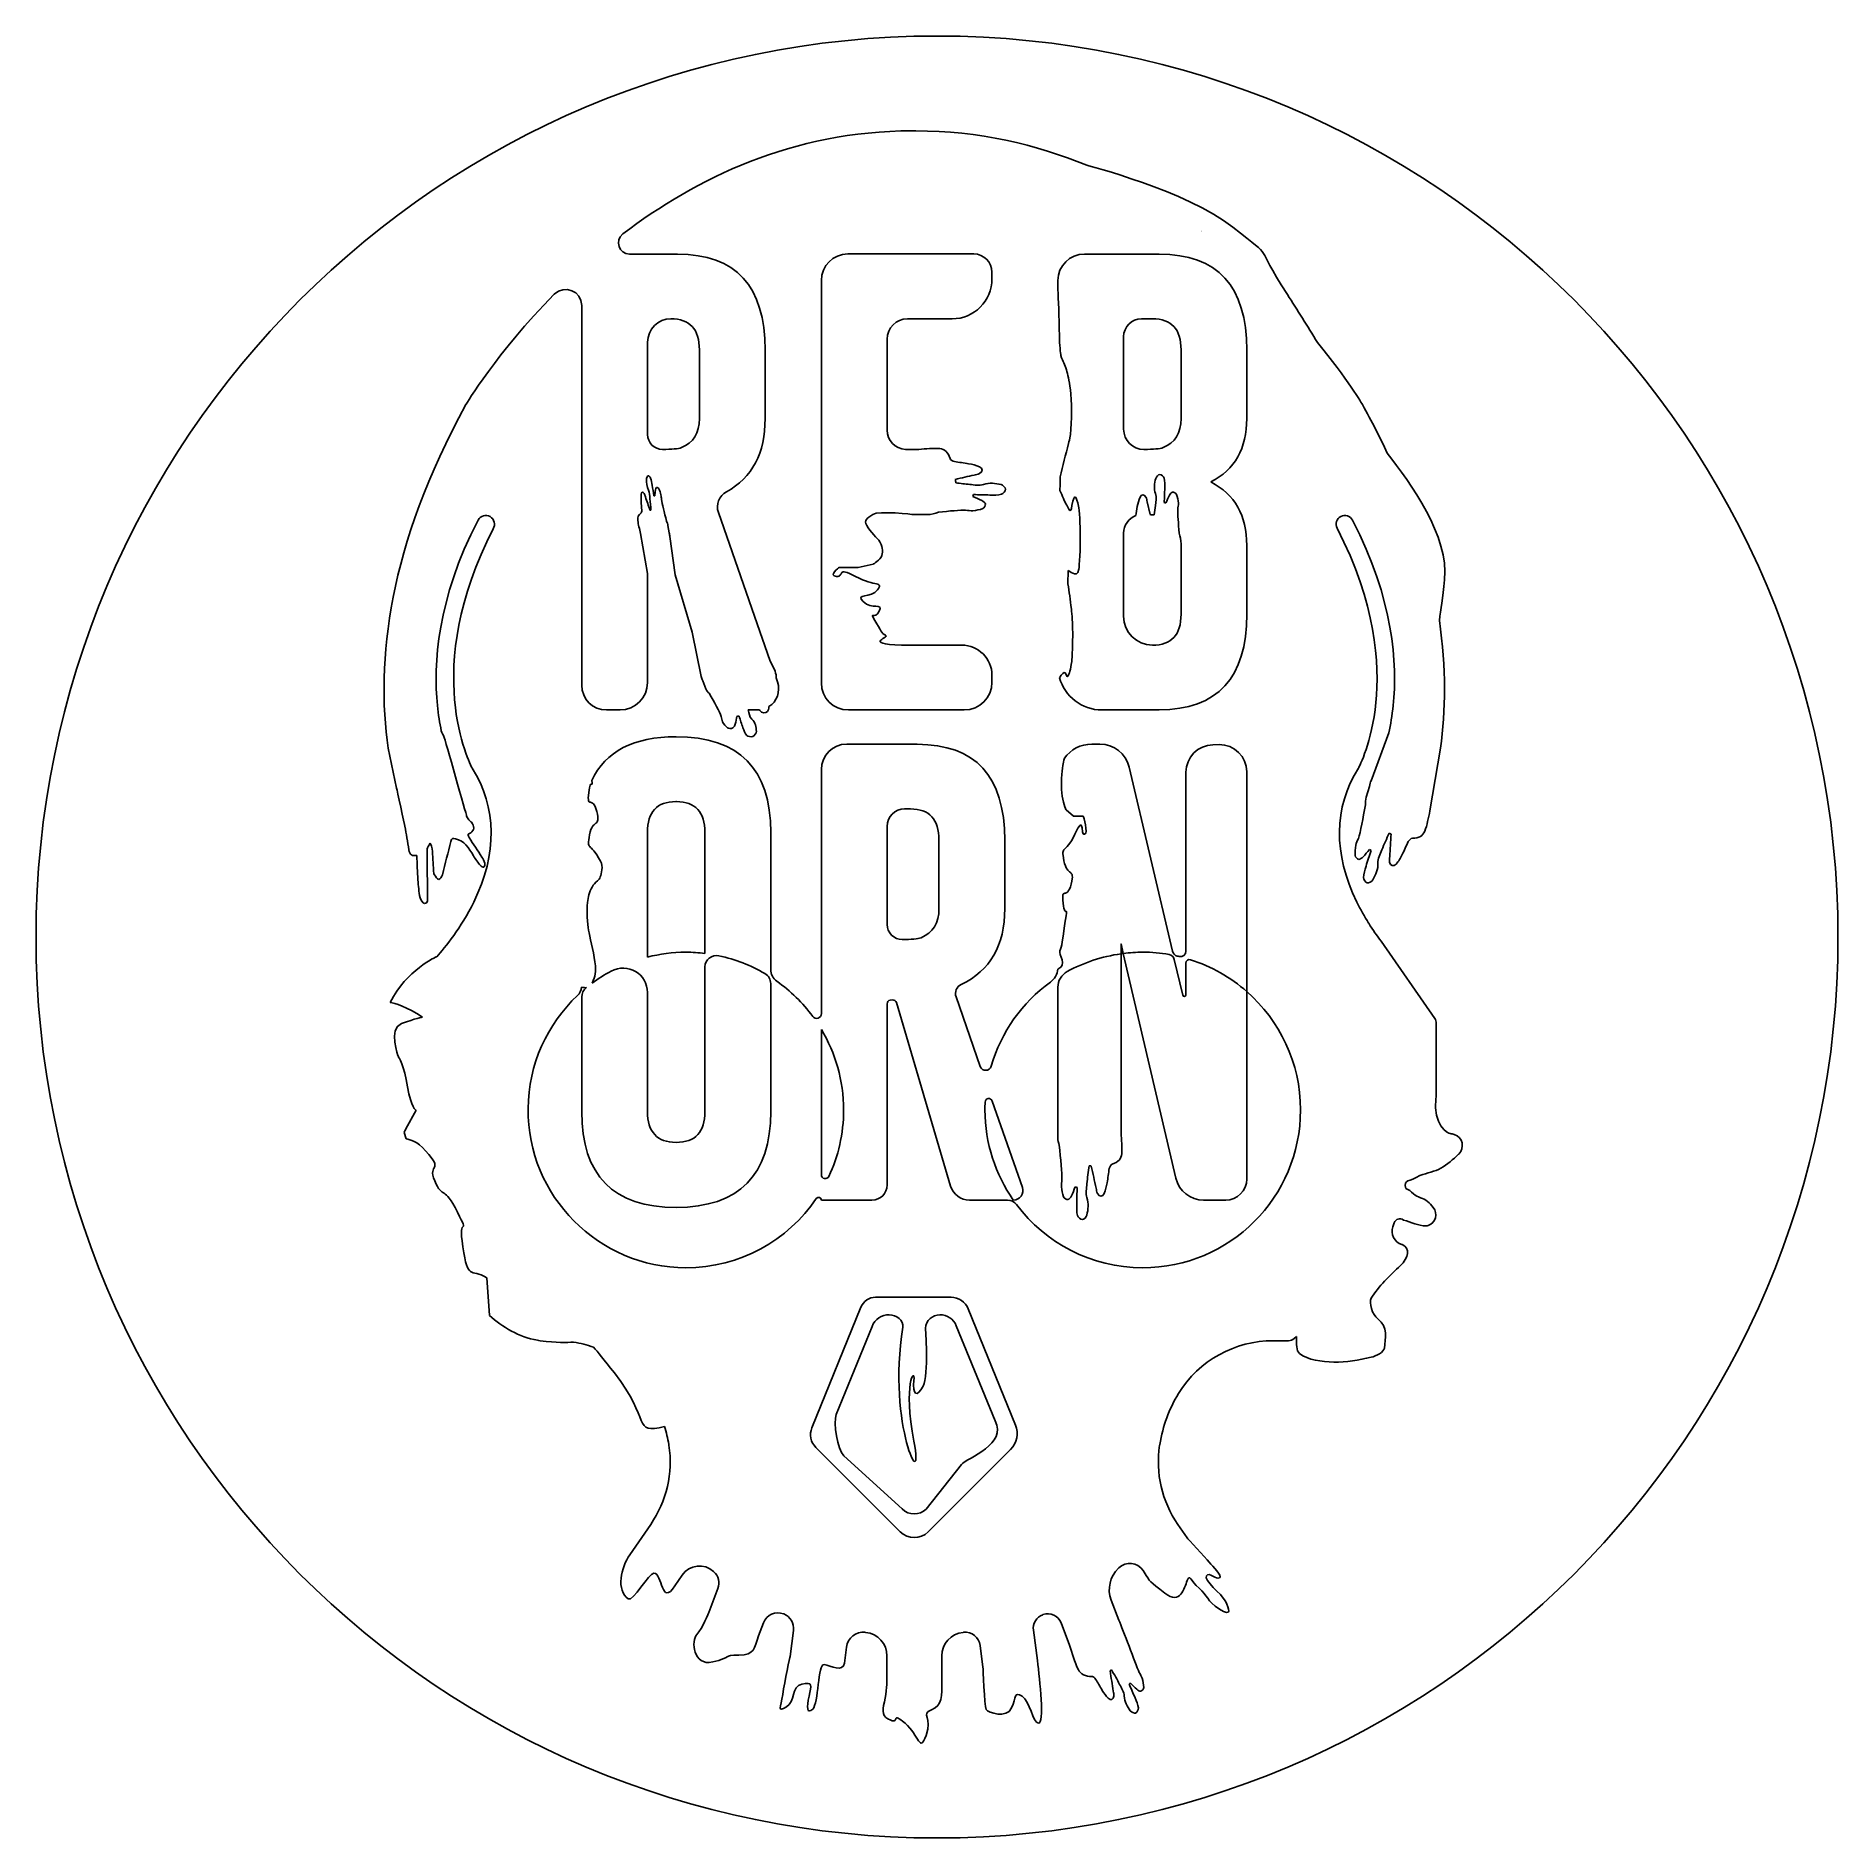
# Model space of a CAD drawing. Extents: x 17.6 to 92.2, y 215.4 to 290.
import ezdxf

# ---------------------------------------------------------------- set-up
doc = ezdxf.new("R2010")
doc.units = 0
doc.layers.add('Mansoane', color=7, linetype='CONTINUOUS')

msp = doc.modelspace()

# ---------------------------------------------------------------- linework, layer by layer
at = {"layer": 'Mansoane', "color": 1}
msp.add_lwpolyline([(54.907657, 290.007837), (54.907657, 290.007837)], dxfattribs=at)
at = {"layer": 'Mansoane', "color": 7}
for points in [[(54.025159, 286.079877), (53.866409, 286.079877), (53.866409, 286.079877)], [(61.111584, 284.652229), (61.111034, 284.652229)], [(65.872981, 281.915446), (65.876842, 281.914895), (65.8807, 281.909382)], [(65.872981, 281.915446), (65.872981, 281.915446)], [(42.174033, 280.975624), (44.157855, 280.970663)], [(51.211206, 280.980034), (56.432868, 280.980034)], [(51.211206, 280.980034), (51.211206, 280.980034)], [(61.019532, 280.977829), (64.111849, 280.970663)], [(61.019532, 280.977829), (61.019532, 280.977829)], [(57.184174, 280.228727), (57.184174, 279.94871)], [(50.116492, 263.211059), (50.116492, 279.88532)], [(59.913794, 279.512698), (59.913794, 279.874847)], [(40.190759, 263.110737), (40.190759, 278.845177)], [(43.87839, 278.29341), (43.87839, 278.29341)], [(55.529426, 278.29341), (53.682305, 278.29341)], [(63.832382, 278.293962), (63.377631, 278.293962), (63.377631, 278.293962)], [(42.915967, 277.330988), (42.915967, 273.507759)], [(45.063503, 274.162602), (45.063503, 277.004117)], [(47.787608, 277.004117), (47.787608, 274.163155)], [(52.841703, 277.452807), (52.841703, 273.68029)], [(62.639002, 277.555333), (62.639002, 273.719976)], [(65.017495, 274.162602), (65.017495, 277.003566)], [(67.741602, 277.003566), (67.741602, 274.163155)], [(53.599622, 272.884336), (54.158004, 272.884336)], [(63.476299, 272.882129), (63.495592, 272.882129)], [(73.562986, 272.723932), (73.562986, 272.724482)], [(64.137757, 271.844191), (64.137757, 271.844191)], [(43.057631, 270.36969), (43.017942, 270.364179)], [(45.852292, 270.272126), (47.349393, 265.974299), (47.349393, 265.973749), (47.998174, 264.112846)], [(63.732613, 270.181725), (63.614102, 270.711995)], [(43.813346, 269.430421), (43.761533, 269.725871)], [(54.498655, 270.186136), (53.928699, 270.186136)], [(42.623825, 269.395694), (42.914866, 267.740946), (42.915967, 267.740392), (42.915967, 263.227594)], [(45.137917, 263.471231), (44.764743, 265.313945), (44.062495, 267.689683), (43.840908, 269.274976)], [(62.639002, 269.416087), (62.639002, 265.968788)], [(65.016944, 268.455871), (65.016944, 268.516504), (65.020252, 268.881408)], [(67.741602, 268.905663), (67.741602, 266.055328)], [(52.268989, 268.129552), (51.64832, 267.996156), (50.850713, 267.996156)], [(65.016944, 266.055328), (65.016944, 268.302082)], [(60.33437, 267.311547), (60.343189, 267.863865)], [(53.804123, 264.774855), (55.93457, 264.774855)], [(57.184174, 263.525802), (57.184174, 263.233656)], [(45.328086, 262.970727), (45.20296, 263.2987)], [(48.241258, 263.414456), (48.298585, 263.249641)], [(41.777158, 262.088232), (41.213264, 262.088232)], [(47.472865, 262.088232), (47.088668, 262.088232)], [(56.0382, 262.088232), (51.239318, 262.088232)], [(63.938768, 262.088232), (61.746584, 262.088232)], [(44.09998, 260.979186), (44.09998, 260.979186)], [(51.169866, 260.673263), (54.083591, 260.666648)], [(61.323251, 260.676017), (61.65784, 260.676017)], [(66.340411, 260.649009), (66.593971, 260.65397)], [(73.625273, 261.138489), (72.888297, 259.159626)], [(32.167271, 260.500732), (32.522803, 258.847088)], [(75.327425, 257.904508), (75.766744, 260.507347)], [(50.116492, 249.513908), (50.116492, 259.622095)], [(62.863897, 259.720763), (64.660309, 252.09084)], [(65.219241, 252.094698), (65.219241, 259.506339)], [(67.741602, 259.527836), (67.741602, 250.422311)], [(44.1099, 258.292563), (44.090607, 258.292563), (44.090607, 258.292563)], [(72.818845, 258.924256), (72.686553, 258.475017)], [(35.422197, 257.696699), (35.422197, 257.697252)], [(53.804123, 257.989395), (53.564897, 257.989395), (53.564897, 257.989395)], [(60.964408, 257.686226), (60.565329, 257.686226), (60.254995, 257.950259)], [(42.915967, 257.01209), (42.915967, 251.852715)], [(45.293909, 252.002095), (45.293909, 257.01209)], [(48.019118, 257.01154), (48.019118, 251.341187)], [(52.841703, 257.26565), (52.841703, 253.204297)], [(54.988686, 253.858587), (54.988686, 256.699552)], [(57.713341, 256.699552), (57.713341, 253.858587)], [(72.791286, 253.253353), (72.784118, 253.263826), (72.784671, 253.263826)], [(62.625221, 252.000441), (62.532618, 252.394559), (62.532618, 251.98611)], [(75.527518, 249.309407), (73.302814, 252.515277)], [(62.532618, 244.5662), (62.532618, 251.98611), (62.532618, 251.98611)], [(62.625221, 252.000441), (64.804727, 242.691519)], [(62.625221, 252.000441), (62.625221, 252.000441)], [(65.0875, 250.276241), (64.739131, 251.757355)], [(65.219241, 251.605771), (65.219241, 250.291673)], [(45.294463, 251.442059), (45.294463, 245.457517)], [(40.190759, 250.201825), (40.190759, 245.457517)], [(42.915967, 245.457517), (42.915967, 250.378767)], [(48.019118, 245.457517), (48.019118, 250.755246)], [(53.059982, 250.076149), (52.966276, 250.062921)], [(55.695895, 250.204032), (56.699105, 247.323379)], [(59.913794, 250.601457), (59.913794, 245.079382)], [(67.741602, 242.656241), (67.741602, 250.422311), (67.741602, 250.422311)], [(52.841703, 249.919603), (52.841703, 242.412052)], [(55.470998, 242.367954), (53.224797, 249.969765)], [(50.116492, 248.855207), (50.116492, 242.835385)], [(50.116492, 248.855207), (50.116492, 248.855207)], [(75.593112, 246.108502), (75.593112, 249.102152)], [(57.033693, 245.989438), (57.033693, 245.989438)], [(58.444254, 242.31228), (57.198508, 245.889117)], [(33.325923, 245.507677), (32.904797, 244.730462)], [(32.82928, 244.590454), (32.920782, 244.319256)], [(59.913794, 244.834091), (59.913794, 244.36611)], [(52.212765, 241.784217), (50.116492, 241.784217)], [(57.82634, 241.784217), (56.252621, 241.784217)], [(65.948498, 241.784217), (66.869578, 241.784217)], [(73.791741, 240.683991), (73.843555, 240.836679)], [(74.237122, 240.957947), (74.239879, 240.95574)], [(74.172078, 239.939853), (74.166566, 239.941504)], [(36.262248, 238.570081), (36.365327, 237.004078)], [(52.366553, 237.760346), (53.387405, 237.760346), (53.960669, 237.760346), (53.963423, 237.760346), (54.536137, 237.760346), (55.488086, 237.760346)], [(52.366553, 237.760346), (52.366553, 237.760346)], [(49.722924, 232.350169), (51.758562, 237.350794)], [(52.931548, 237.034395), (52.931548, 237.034395)], [(56.204115, 237.278585), (58.163133, 232.467026)], [(52.217726, 236.554287), (50.733302, 232.908548)], [(57.310954, 232.634045), (55.703611, 236.581848)], [(68.845687, 235.960076), (69.467456, 235.960076)], [(69.705031, 236.048824), (69.798187, 236.128749)], [(53.384097, 228.043523), (49.885535, 231.542088)], [(57.957531, 231.45334), (54.541098, 228.042972)], [(51.042536, 231.192615), (53.465676, 228.988307)], [(54.459519, 228.987754), (55.918585, 230.838186)], [(43.047158, 228.352203), (42.177341, 227.087165)], [(65.272158, 227.788309), (64.885203, 228.352203)], [(44.04651, 225.80118), (44.35409, 226.248767)], [(45.654406, 226.399248), (45.664879, 226.389325)], [(62.422374, 226.533744), (62.433951, 226.544767)], [(63.44598, 226.441141), (63.492284, 226.373893)], [(45.831895, 225.695897), (45.458724, 224.703711)], [(62.437809, 224.378492), (62.436705, 224.378492), (62.122513, 225.214135)], [(47.519717, 223.739083), (47.72036, 224.272658)], [(48.54608, 224.644179), (48.557104, 224.639767)], [(48.962248, 223.959019), (48.820586, 222.877532)], [(59.065473, 222.707759), (58.900658, 223.962324)], [(59.287613, 224.606144), (59.297536, 224.610555)], [(60.054905, 224.266046), (60.398863, 223.351578)], [(51.072299, 222.601925), (51.159393, 223.264487)], [(51.935504, 223.879641), (51.951489, 223.87799)], [(55.987487, 223.878541), (56.004023, 223.880195)], [(56.695247, 223.332836), (56.812657, 222.440421)], [(52.836188, 222.900686), (52.836188, 221.89692)], [(55.104992, 221.89692), (55.104992, 222.902337)]]:
    msp.add_lwpolyline(points, dxfattribs=at)
at = {"layer": 'Mansoane', "color": 1}
for points in [[(54.907657, 290.007837), (34.294146, 290.007837), (17.583767, 273.297461), (17.583768, 252.683947)], [(92.231546, 252.683947), (92.231546, 273.297461), (75.520815, 290.007837), (54.907657, 290.007837)], [(17.583768, 252.683947), (17.583768, 232.070436), (34.294146, 215.360058), (54.907657, 215.360058)], [(54.907657, 215.360058), (75.520815, 215.360058), (92.231546, 232.070439), (92.231546, 252.683947)]]:
    msp.add_open_spline(points, degree=3, dxfattribs=at)
at = {"layer": 'Mansoane', "color": 7}
for points in [[(53.866409, 286.079877), (48.944454, 286.079877), (44.916175, 284.107563), (41.891811, 281.80851)], [(61.111034, 284.652229), (59.011653, 285.520768), (56.644182, 286.079877), (54.025159, 286.079877)], [(67.162827, 282.092386), (65.257121, 283.599453), (61.111584, 284.652229), (61.111584, 284.652229)], [(41.891811, 281.80851), (41.539033, 281.540399), (41.730591, 280.976682), (42.174033, 280.975624)], [(65.8807, 281.909382), (65.877877, 281.911499), (65.875803, 281.913682), (65.872981, 281.915446)], [(69.423359, 279.299929), (67.906062, 281.623324), (69.068885, 280.585319), (67.162827, 282.092386)], [(44.157855, 280.970663), (46.57791, 280.970663), (47.787608, 279.648187), (47.787608, 277.004117)], [(50.116492, 279.88532), (50.116492, 280.489981), (50.606545, 280.980034), (51.211206, 280.980034)], [(56.432868, 280.980034), (56.848087, 280.980034), (57.184174, 280.643594), (57.184174, 280.228727)], [(59.913794, 279.874847), (59.913794, 280.4848), (60.409579, 280.979592), (61.019532, 280.977829)], [(64.111849, 280.970663), (66.531905, 280.970663), (67.741602, 279.648341), (67.741602, 277.003566)], [(57.184174, 279.94871), (57.184174, 279.034662), (56.443121, 278.29341), (55.529426, 278.29341)], [(39.054154, 279.309851), (36.656323, 276.884153), (35.394084, 274.736969), (35.394084, 274.736969)], [(40.190759, 278.845177), (40.190759, 279.438902), (39.47149, 279.732126), (39.054154, 279.309851)], [(59.976631, 277.586201), (59.962872, 278.438159), (59.941663, 279.075254), (59.913794, 279.512698)], [(70.669658, 277.310042), (70.254791, 277.991962), (69.83364, 278.671632), (69.423359, 279.299929)], [(43.87839, 278.29341), (43.346754, 278.29341), (42.915967, 277.862624), (42.915967, 277.330988)], [(45.063503, 277.004117), (45.063503, 277.863837), (44.667907, 278.29341), (43.87839, 278.29341)], [(53.682305, 278.29341), (53.217696, 278.29341), (52.841703, 277.917062), (52.841703, 277.452807)], [(63.377631, 278.293962), (62.96982, 278.293962), (62.639002, 277.963144), (62.639002, 277.555333)], [(65.017495, 277.003566), (65.017495, 277.863639), (64.621898, 278.293962), (63.832382, 278.293962)], [(60.044432, 276.770403), (60.019032, 276.861772), (59.982981, 277.218959), (59.976631, 277.586201)], [(72.538277, 274.736969), (72.538277, 274.736969), (71.899089, 275.817087), (70.669658, 277.310042)], [(60.267675, 276.177846), (60.193592, 276.424791), (60.118162, 276.504761), (60.044432, 276.770403)], [(60.434691, 275.354881), (60.38248, 275.768689), (60.324117, 275.988052), (60.267675, 276.177846)], [(35.394084, 274.736969), (32.163345, 268.87733), (31.665621, 264.08319), (32.167271, 260.500732)], [(60.435242, 273.501144), (60.489569, 274.034544), (60.490783, 274.910733), (60.434691, 275.354881)], [(73.562986, 272.724482), (73.257128, 273.380296), (72.916455, 274.051522), (72.538277, 274.736969)], [(44.321566, 272.959299), (44.816161, 273.158266), (45.063503, 273.559705), (45.063503, 274.162602)], [(47.787608, 274.163155), (47.787608, 272.727349), (47.254386, 271.71514), (46.18688, 271.127059)], [(64.275561, 272.959299), (64.769802, 273.158266), (65.017495, 273.559352), (65.017495, 274.162602)], [(67.741602, 274.163155), (67.741602, 272.924199), (67.244296, 272.047854), (66.249463, 271.533857)], [(42.915967, 273.507759), (42.915967, 273.162037), (43.195875, 272.882129), (43.541597, 272.882129)], [(52.841703, 273.68029), (52.841703, 273.253429), (53.177347, 272.905149), (53.599622, 272.884336)], [(60.352562, 273.122461), (60.380431, 273.234644), (60.411253, 273.265135), (60.435242, 273.501144)], [(62.639002, 273.719976), (62.639002, 273.257484), (63.013807, 272.882129), (63.476299, 272.882129)], [(43.541597, 272.882129), (43.920128, 272.882129), (44.180455, 272.908147), (44.321566, 272.959299)], [(54.158004, 272.884336), (54.45081, 272.903386), (54.751752, 272.938133), (55.018452, 272.915202)], [(55.018452, 272.915202), (55.222357, 272.897916), (55.373214, 272.767346), (55.447297, 272.508407)], [(55.447297, 272.508407), (55.463525, 272.451963), (55.559613, 272.396839), (55.626993, 272.382728)], [(60.009704, 271.740562), (60.123651, 272.209757), (60.237909, 272.663144), (60.352562, 273.122461)], [(63.495592, 272.882129), (63.874475, 272.882129), (64.134097, 272.908147), (64.275561, 272.959299)], [(75.933213, 267.48022), (76.134296, 269.26704), (74.520778, 271.498382), (73.562986, 272.723932)], [(42.935813, 271.787967), (42.906885, 271.781617), (42.873724, 271.70522), (42.874077, 271.655125)], [(43.044401, 271.698669), (43.028526, 271.743119), (42.966152, 271.795023), (42.935813, 271.787967)], [(55.626993, 272.382728), (55.822432, 272.342158), (56.023205, 272.330077), (56.218997, 272.292329)], [(56.443341, 271.822141), (56.184755, 271.762169), (55.925266, 271.702177), (55.66668, 271.640794)], [(56.218997, 272.292329), (56.369633, 272.263049), (56.523884, 272.229049), (56.662173, 272.165549)], [(56.663277, 271.880573), (56.599071, 271.844589), (56.517424, 271.83943), (56.443341, 271.822141)], [(56.662173, 272.165549), (56.811045, 272.097111), (56.807916, 271.96277), (56.663277, 271.880573)], [(60.002539, 271.175567), (60.006772, 271.557626), (60.007235, 271.73139), (60.009704, 271.740562)], [(64.137757, 271.844191), (64.078843, 271.84278), (63.987319, 271.749162), (63.970738, 271.682134)], [(64.320208, 271.696465), (64.305039, 271.760318), (64.200199, 271.845603), (64.137757, 271.844191)], [(42.654691, 271.031149), (42.64305, 270.939074), (42.645497, 270.839325), (42.64973, 270.742311)], [(42.777613, 271.053749), (42.72646, 271.138769), (42.667744, 271.130279), (42.654691, 271.031149)], [(42.826672, 270.919804), (42.81115, 270.964959), (42.800191, 271.016002), (42.777613, 271.053749)], [(42.874077, 271.655125), (42.876193, 271.500961), (42.885366, 271.350125), (42.953452, 271.195964)], [(42.953452, 271.195964), (42.998255, 271.094364), (43.00198, 270.957726), (43.015738, 270.836017)], [(43.109995, 271.397707), (43.092709, 271.498955), (43.077915, 271.604478), (43.044401, 271.698669)], [(43.178897, 270.956185), (43.156319, 271.103293), (43.135395, 271.250599), (43.109995, 271.397707)], [(43.245044, 271.202026), (43.23058, 271.123004), (43.225906, 271.03858), (43.216381, 270.956735)], [(43.292449, 271.307859), (43.269518, 271.300098), (43.252099, 271.243654), (43.245044, 271.202026)], [(43.383398, 271.253839), (43.368228, 271.286647), (43.317496, 271.316679), (43.292449, 271.307859)], [(43.470491, 270.998628), (43.448266, 271.08647), (43.420439, 271.17517), (43.383398, 271.253839)], [(43.493642, 270.809009), (43.484823, 270.872156), (43.486014, 270.938303), (43.470491, 270.998628)], [(46.18688, 271.127059), (45.882433, 270.958784), (45.737992, 270.600562), (45.852292, 270.272126)], [(55.66668, 271.640794), (55.674793, 271.59458), (55.681341, 271.548408), (55.684869, 271.500783)], [(55.684869, 271.500783), (55.878897, 271.474325), (56.071426, 271.447161), (56.264748, 271.430228)], [(56.264748, 271.430228), (56.455601, 271.414), (56.666277, 271.366288), (56.835257, 271.428024)], [(56.418536, 271.01406), (56.411128, 270.985838), (56.403545, 270.957396), (56.396489, 270.929173)], [(57.101492, 270.994217), (56.87395, 270.995628), (56.646078, 271.007005), (56.418536, 271.01406)], [(56.835257, 271.428024), (57.089963, 271.520099), (57.323236, 271.481316), (57.560656, 271.424166)], [(57.581049, 271.023433), (57.428297, 270.98498), (57.262358, 270.993512), (57.101492, 270.994217)], [(57.560656, 271.424166), (57.637914, 271.405469), (57.746149, 271.301729), (57.748619, 271.233996)], [(57.748619, 271.233996), (57.750383, 271.162029), (57.653722, 271.041424), (57.581049, 271.023433)], [(60.285314, 270.570884), (60.191119, 270.711995), (60.097083, 270.967076), (60.002539, 271.175567)], [(60.773688, 270.531198), (60.684083, 270.90232), (60.595691, 271.154576), (60.499735, 270.553795)], [(63.565594, 270.903819), (63.495391, 271.030466), (63.378227, 271.034036), (63.317549, 270.904919)], [(63.970738, 271.682134), (63.91888, 271.475759), (63.883602, 271.272494), (63.961919, 271.049891)], [(63.961919, 271.049891), (64.01413, 270.902077), (63.970981, 270.7185), (63.954753, 270.552695)], [(64.319105, 270.683332), (64.326866, 270.881946), (64.338883, 271.080382), (64.341705, 271.278644)], [(64.341705, 271.278644), (64.343822, 271.418696), (64.352311, 271.563115), (64.320208, 271.696465)], [(64.535733, 270.983194), (64.479994, 270.880888), (64.439337, 270.770381), (64.392418, 270.663489)], [(64.66582, 271.112728), (64.617843, 271.108142), (64.564661, 271.036463), (64.535733, 270.983194)], [(64.826224, 271.017921), (64.80788, 271.065193), (64.717679, 271.117667), (64.66582, 271.112728)], [(64.905599, 270.65467), (64.892899, 270.777437), (64.870674, 270.902915), (64.826224, 271.017921)], [(66.249463, 271.533857), (67.244296, 271.020565), (67.741602, 270.144265), (67.741602, 268.905663)], [(42.642564, 270.237949), (42.5392, 270.17198), (42.499867, 270.06681), (42.514684, 269.936987)], [(42.676188, 270.360871), (42.677952, 270.317127), (42.664789, 270.252413), (42.642564, 270.237949)], [(42.64973, 270.742311), (42.655022, 270.615311), (42.672308, 270.487518), (42.676188, 270.360871)], [(43.017942, 270.364179), (42.953737, 270.549034), (42.890525, 270.734595), (42.826672, 270.919804)], [(43.015738, 270.836017), (43.03373, 270.681501), (43.044226, 270.526324), (43.057631, 270.36969)], [(43.216381, 270.956735), (43.194509, 270.956382), (43.201474, 270.956538), (43.178897, 270.956185)], [(43.700347, 269.916041), (43.614269, 270.262821), (43.517984, 270.637559), (43.493642, 270.809009)], [(53.928699, 270.186136), (53.928699, 270.186136), (52.490709, 270.358997), (52.246939, 270.186136)], [(54.969393, 270.28315), (54.824754, 270.221061), (54.665519, 270.186136), (54.498655, 270.186136)], [(56.093871, 270.363075), (55.872326, 270.374011), (55.428357, 270.330069), (54.969393, 270.28315)], [(56.391528, 270.340475), (56.294161, 270.329539), (56.193707, 270.358489), (56.093871, 270.363075)], [(56.807695, 270.435284), (56.676462, 270.382721), (56.532639, 270.355997), (56.391528, 270.340475)], [(56.396489, 270.929173), (56.519609, 270.876257), (56.646521, 270.831366), (56.764702, 270.768219)], [(56.764702, 270.768219), (56.826085, 270.735764), (56.908988, 270.675329), (56.914632, 270.619942)], [(56.914632, 270.619942), (56.920982, 270.560676), (56.862023, 270.456451), (56.807695, 270.435284)], [(60.499735, 270.553795), (60.436235, 270.154804), (60.356925, 270.463287), (60.285314, 270.570884)], [(60.844244, 269.294822), (60.843185, 269.735794), (60.802616, 270.410548), (60.773688, 270.531198)], [(63.203447, 270.520171), (63.178047, 270.393877), (63.164023, 270.265731), (63.143915, 270.138731)], [(63.317549, 270.904919), (63.261105, 270.784975), (63.230258, 270.650699), (63.203447, 270.520171)], [(63.614102, 270.711995), (63.599639, 270.776553), (63.596639, 270.847727), (63.565594, 270.903819)], [(63.954753, 270.552695), (63.942759, 270.425342), (63.924942, 270.298054), (63.906245, 270.170701)], [(64.392418, 270.663489), (64.367723, 270.669839), (64.343799, 270.67663), (64.319105, 270.683332)], [(64.944185, 269.412229), (64.906438, 269.813337), (64.872063, 270.201723), (64.882999, 270.395045)], [(64.882999, 270.395045), (64.887938, 270.481829), (64.914066, 270.569298), (64.905599, 270.65467)], [(36.527935, 269.597437), (33.503218, 263.758965), (35.563042, 259.843572), (35.653706, 259.677769)], [(34.210625, 262.279503), (34.038117, 263.970016), (34.190472, 266.673505), (35.894035, 269.951869)], [(35.894035, 269.951869), (35.989285, 270.135666), (36.219982, 270.203577), (36.400605, 270.097391)], [(36.400605, 270.097391), (36.570643, 269.997908), (36.618599, 269.772415), (36.527935, 269.597437)], [(42.514684, 269.936987), (42.534439, 269.766243), (42.583255, 269.578785), (42.623825, 269.395694)], [(43.761533, 269.725871), (43.749186, 269.794663), (43.728217, 269.859244), (43.700347, 269.916041)], [(52.246939, 270.186136), (52.002817, 270.013628), (51.870108, 269.96889), (52.002752, 269.724767)], [(52.002752, 269.724767), (52.136102, 269.481351), (52.446679, 269.193552), (52.535226, 269.060555)], [(63.143915, 270.138731), (62.848992, 270.030781), (62.639002, 269.748404), (62.639002, 269.416087)], [(63.906245, 270.170701), (63.852623, 270.175287), (63.795055, 270.179255), (63.732613, 270.181725)], [(71.479393, 269.61728), (71.386965, 269.795083), (71.456485, 270.014333), (71.634285, 270.106761)], [(73.089493, 262.395259), (73.244363, 263.979584), (73.090176, 266.517775), (71.479393, 269.61728)], [(71.634285, 270.106761), (71.811732, 270.199189), (72.031533, 270.130022), (72.124313, 269.951869)], [(72.124313, 269.951869), (73.827877, 266.673505), (73.979484, 263.970016), (73.806623, 262.279503)], [(43.840908, 269.274976), (43.835616, 269.316251), (43.826046, 269.36939), (43.813346, 269.430421)], [(52.535226, 269.060555), (52.623774, 268.927557), (52.690096, 268.661628), (52.623421, 268.484533)], [(60.780854, 267.923397), (60.80837, 268.04193), (60.844949, 268.829155), (60.844244, 269.294822)], [(65.015841, 268.965745), (65.011255, 269.130492), (64.987224, 269.279937), (64.944185, 269.412229)], [(65.020252, 268.881408), (65.020605, 268.909983), (65.018663, 268.937875), (65.015841, 268.965745)], [(50.850713, 267.996156), (50.850713, 267.996156), (50.385178, 267.641903), (50.739367, 267.619678)], [(50.739367, 267.619678), (51.094262, 267.597805), (50.717317, 268.063119), (51.537526, 267.619678)], [(52.623421, 268.484533), (52.557099, 268.306733), (52.268989, 268.129552), (52.268989, 268.129552)], [(65.016944, 268.302082), (65.018708, 268.34618), (65.018356, 268.398368), (65.016944, 268.455871)], [(51.537526, 267.619678), (52.357381, 267.176589), (52.71212, 267.419895), (52.446479, 267.065706)], [(60.473827, 266.264791), (60.429024, 266.674719), (60.380936, 266.969353), (60.33437, 267.311547)], [(60.343189, 267.863865), (60.428914, 267.816945), (60.514332, 267.741188), (60.600057, 267.73378)], [(60.600057, 267.73378), (60.660734, 267.728841), (60.723351, 267.673983), (60.780854, 267.923397)], [(75.717688, 265.798464), (75.784363, 266.26448), (75.845018, 266.696348), (75.933213, 267.48022)], [(52.446479, 267.065706), (52.180484, 266.710812), (51.493318, 266.932421), (51.84786, 266.57788)], [(51.84786, 266.57788), (52.202402, 266.223691), (52.690073, 266.556117), (52.512626, 266.179351)], [(52.512626, 266.179351), (52.335532, 265.802584), (52.091565, 266.223538), (52.335687, 265.802322)], [(52.335687, 265.802322), (52.579103, 265.381105), (52.601416, 265.27075), (52.778863, 265.182203)], [(60.530051, 265.301267), (60.527582, 265.660395), (60.496758, 266.051007), (60.473827, 266.264791)], [(62.639002, 265.968788), (62.639002, 265.309446), (63.173593, 264.774305), (63.832935, 264.774305)], [(63.832935, 264.774305), (64.622451, 264.774305), (65.016944, 265.201606), (65.016944, 266.055328)], [(67.741602, 266.055328), (67.741602, 263.417256), (66.531905, 262.098155), (64.111849, 262.098155)], [(75.766744, 260.507347), (75.981938, 262.050397), (76.011552, 263.817966), (75.717688, 265.798464)], [(52.778863, 265.182203), (52.95631, 265.093303), (51.673698, 264.774855), (53.804123, 264.774855)], [(60.489262, 264.096861), (60.509723, 264.236914), (60.532521, 264.913917), (60.530051, 265.301267)], [(55.93457, 264.774855), (56.624604, 264.774855), (57.184174, 264.215482), (57.184174, 263.525802)], [(47.998174, 264.112846), (48.09166, 263.924816), (48.197801, 263.736322), (48.244015, 263.550056)], [(48.244015, 263.550056), (48.255304, 263.505253), (48.253605, 263.460317), (48.241258, 263.414456)], [(59.983799, 263.423826), (60.082577, 263.577637), (60.168609, 263.675732), (60.22082, 263.631635)], [(60.22082, 263.631635), (60.258215, 263.60059), (60.296027, 263.413311), (60.332716, 263.482808)], [(60.332716, 263.482808), (60.385985, 263.583702), (60.440226, 263.756783), (60.489262, 264.096861)], [(41.213264, 262.088232), (40.648467, 262.088232), (40.190759, 262.54594), (40.190759, 263.110737)], [(42.915967, 263.227594), (42.915967, 262.598239), (42.406161, 262.088232), (41.777158, 262.088232)], [(45.20296, 263.2987), (45.172974, 263.365375), (45.150264, 263.424312), (45.137917, 263.471231)], [(45.473606, 262.778353), (45.407989, 262.829858), (45.357367, 262.893821), (45.328086, 262.970727)], [(45.966394, 261.819791), (45.907833, 262.014524), (45.677864, 262.4097), (45.473606, 262.778353)], [(48.298585, 263.249641), (48.437933, 262.848889), (48.268402, 262.436181), (47.945257, 262.227689)], [(51.239318, 262.088232), (50.619135, 262.088232), (50.116492, 262.590875), (50.116492, 263.211059)], [(57.184174, 263.233656), (57.184174, 262.601126), (56.67073, 262.088232), (56.0382, 262.088232)], [(61.746584, 262.088232), (60.90662, 262.088232), (60.200405, 262.653359), (59.983799, 263.423826)], [(34.373233, 261.227234), (34.307264, 261.54297), (34.250136, 261.893919), (34.210625, 262.279503)], [(47.088668, 262.088232), (47.119359, 261.952413), (47.131684, 261.798006), (47.233637, 261.707342)], [(47.554995, 262.093194), (47.528184, 262.090371), (47.500735, 262.088232), (47.472865, 262.088232)], [(47.643189, 262.001141), (47.604384, 262.023366), (47.579689, 262.058269), (47.554995, 262.093194)], [(47.929269, 262.110282), (47.900342, 261.979754), (47.764192, 261.930586), (47.643189, 262.001141)], [(47.945257, 262.227689), (47.942435, 262.188884), (47.937736, 262.14944), (47.929269, 262.110282)], [(64.111849, 262.098155), (64.073397, 262.098155), (64.016026, 262.094582), (63.938768, 262.088232)], [(72.364092, 259.677769), (72.406425, 259.755028), (72.927568, 260.742848), (73.089493, 262.395259)], [(73.806623, 262.279503), (73.763584, 261.857583), (73.699356, 261.47645), (73.625273, 261.138489)], [(46.023169, 261.602059), (45.986127, 261.666617), (45.988266, 261.748177), (45.966394, 261.819791)], [(46.22877, 261.346295), (46.141282, 261.418262), (46.076438, 261.509279), (46.023169, 261.602059)], [(46.443745, 261.342437), (46.385536, 261.315273), (46.265107, 261.316309), (46.22877, 261.346295)], [(46.552335, 261.504495), (46.535755, 261.448756), (46.49772, 261.367484), (46.443745, 261.342437)], [(46.615725, 261.825303), (46.595617, 261.718058), (46.584438, 261.611739), (46.552335, 261.504495)], [(46.709982, 261.832468), (46.659535, 261.828588), (46.666173, 261.82883), (46.615725, 261.825303)], [(46.869285, 261.354564), (46.810724, 261.51155), (46.762546, 261.67266), (46.709982, 261.832468)], [(47.026381, 261.028795), (46.947006, 261.121576), (46.910913, 261.241323), (46.869285, 261.354564)], [(47.233637, 261.707342), (47.394151, 261.564114), (47.417809, 261.384395), (47.423807, 261.196365)], [(34.364964, 261.223927), (34.367436, 261.224985), (34.370764, 261.226176), (34.373233, 261.227234)], [(34.48017, 260.991313), (34.459356, 261.030119), (34.402006, 261.147727), (34.364964, 261.223927)], [(35.422197, 257.697252), (35.422197, 257.697252), (34.511567, 260.932399), (34.48017, 260.991313)], [(40.606376, 259.173407), (41.178582, 260.376379), (42.342441, 260.979186), (44.09998, 260.979186)], [(44.09998, 260.979186), (46.712652, 260.979186), (48.019118, 259.656315), (48.019118, 257.01154)], [(47.282695, 260.992417), (47.211434, 260.963489), (47.064481, 260.984698), (47.026381, 261.028795)], [(47.423807, 261.196365), (47.425923, 261.134981), (47.350429, 261.019933), (47.282695, 260.992417)], [(50.116492, 259.622095), (50.116492, 260.203826), (50.588489, 260.674674), (51.169866, 260.673263)], [(54.083591, 260.666648), (56.503646, 260.666648), (57.713341, 259.343974), (57.713341, 256.699552)], [(60.184439, 260.095038), (60.440909, 260.446404), (60.854762, 260.676017), (61.323251, 260.676017)], [(61.65784, 260.676017), (62.232515, 260.676017), (62.73231, 260.280269), (62.863897, 259.720763)], [(65.219241, 259.506339), (65.219241, 260.129345), (65.717406, 260.637367), (66.340411, 260.649009)], [(66.593971, 260.65397), (67.224385, 260.665965), (67.741602, 260.158253), (67.741602, 259.527836)], [(60.077505, 258.652507), (60.043991, 259.003873), (60.077505, 259.530548), (60.121602, 259.794073)], [(60.121602, 259.794073), (60.135008, 259.871331), (60.157981, 259.97474), (60.184439, 260.095038)], [(35.653706, 259.677769), (36.676409, 258.049344), (36.699517, 256.132285), (35.719853, 254.133093)], [(40.4818, 258.675107), (40.558706, 259.324218), (40.661057, 258.778649), (40.606376, 259.173407)], [(72.297948, 254.133093), (71.318284, 256.132285), (71.341389, 258.049347), (72.364092, 259.677769)], [(72.888297, 259.159626), (72.866072, 259.098948), (72.842481, 259.0188), (72.818845, 258.924256)], [(32.522803, 258.847088), (32.529859, 258.82204), (32.855761, 257.303837), (32.8607, 257.276673)], [(40.814185, 257.884665), (40.636385, 258.587398), (40.393253, 257.928629), (40.4818, 258.675107)], [(44.090607, 258.292563), (43.307087, 258.292563), (42.915967, 257.865812), (42.915967, 257.01209)], [(45.293909, 257.01209), (45.293909, 257.859109), (44.899416, 258.285861), (44.1099, 258.292563)], [(60.254995, 257.950259), (60.254995, 257.950259), (60.111019, 258.30114), (60.077505, 258.652507)], [(72.686553, 258.475017), (72.655509, 258.370595), (72.647703, 258.264584), (72.658992, 258.161925)], [(35.516453, 257.539603), (35.469886, 257.596047), (35.438072, 257.648016), (35.422197, 257.696699)], [(35.619532, 257.434323), (35.586371, 257.471012), (35.548203, 257.50115), (35.516453, 257.539603)], [(40.515424, 256.918934), (40.648069, 257.621667), (40.991279, 257.181931), (40.814185, 257.884665)], [(53.564897, 257.989395), (53.16555, 257.989395), (52.841703, 257.665347), (52.841703, 257.26565)], [(54.988686, 256.699552), (54.988686, 257.559624), (54.59364, 257.989395), (53.804123, 257.989395)], [(60.620453, 256.939881), (61.030731, 257.818297), (60.842085, 256.895783), (61.019532, 256.939881)], [(61.019532, 256.939881), (61.196626, 256.983978), (60.964408, 257.686226), (60.964408, 257.686226)], [(72.658992, 258.161925), (72.555275, 257.613003), (72.450985, 257.016699), (72.362438, 256.761288)], [(75.114105, 257.070519), (75.211824, 257.320285), (75.26322, 257.618758), (75.327425, 257.904508)], [(32.8607, 257.276673), (32.919614, 256.952118), (32.979981, 256.626989), (33.02937, 256.301023)], [(35.480075, 256.941534), (35.519586, 256.964112), (35.555039, 256.984111), (35.590316, 257.004924)], [(35.526376, 256.803181), (35.504151, 256.8374), (35.498066, 256.885796), (35.480075, 256.941534)], [(36.051132, 255.997854), (35.87827, 256.268082), (35.699943, 256.533306), (35.526376, 256.803181)], [(35.590316, 257.004924), (35.746244, 257.097352), (35.758879, 257.282275), (35.619532, 257.434323)], [(40.969627, 255.820915), (40.51031, 256.674284), (40.382074, 256.216201), (40.515424, 256.918934)], [(60.16625, 255.842412), (60.033606, 256.544792), (60.210522, 256.061817), (60.620453, 256.939881)], [(73.336988, 256.295511), (73.42871, 256.52905), (73.536, 256.755908), (73.637953, 256.988389)], [(73.637953, 256.988389), (73.690869, 256.960872), (73.716577, 256.952493), (73.716224, 256.946496)], [(73.716224, 256.946496), (73.699644, 256.634993), (73.681102, 256.324241), (73.662757, 256.012738)], [(74.602577, 256.775069), (74.871394, 256.772246), (75.040022, 256.880019), (75.114105, 257.070519)], [(33.02937, 256.301023), (33.062178, 256.083359), (33.165587, 256.024578), (33.356793, 256.066205)], [(33.356793, 256.066205), (33.37302, 255.712016), (33.38272, 255.379677), (33.405298, 255.047008)], [(33.783434, 256.18637), (33.782728, 256.253045), (33.784977, 256.324746), (33.80438, 256.382602)], [(33.803277, 254.354683), (33.79728, 254.965341), (33.788725, 255.575712), (33.783434, 256.18637)], [(33.80438, 256.382602), (33.827664, 256.451394), (33.871431, 256.508081), (33.906353, 256.569464)], [(33.906353, 256.569464), (33.937047, 256.491147), (33.988595, 256.413119), (33.995651, 256.334096)], [(33.995651, 256.334096), (34.022462, 256.035999), (34.03267, 255.736821), (34.052425, 255.438371)], [(34.41623, 255.262532), (34.539702, 255.720085), (34.651863, 256.18379), (34.764046, 256.646635)], [(34.764046, 256.646635), (34.796501, 256.781749), (34.853451, 256.776104), (34.96634, 256.752468)], [(34.96634, 256.752468), (35.318059, 256.678385), (35.512553, 256.375789), (35.705519, 256.049117)], [(35.705519, 256.049117), (35.790894, 255.904125), (35.891501, 255.769827), (35.993807, 255.641769)], [(72.256605, 256.482373), (72.231558, 256.342673), (72.216346, 256.197041), (72.229046, 256.056282)], [(72.229046, 256.056282), (72.234338, 255.998074), (72.317305, 255.912329), (72.376219, 255.901393)], [(72.362438, 256.761288), (72.32963, 256.667096), (72.273538, 256.578681), (72.256605, 256.482373)], [(72.560877, 256.003366), (72.654716, 256.098616), (72.733826, 256.207582), (72.818845, 256.310946)], [(72.895466, 256.269603), (72.823499, 256.051939), (72.747762, 255.835291), (72.682145, 255.615863)], [(72.818845, 256.310946), (72.862237, 256.287662), (72.85278, 256.292886), (72.895466, 256.269603)], [(73.173277, 255.749256), (73.162341, 255.92882), (73.267491, 256.117358), (73.336988, 256.295511)], [(73.930095, 255.706262), (74.030284, 255.820915), (74.106286, 255.959249), (74.176489, 256.095421)], [(74.176489, 256.095421), (74.268564, 256.272515), (74.337158, 256.461779), (74.431703, 256.637815)], [(74.431703, 256.637815), (74.464508, 256.69814), (74.543663, 256.775421), (74.602577, 256.775069)], [(34.052425, 255.438371), (34.056659, 255.379104), (34.05818, 255.306477), (34.086049, 255.263086)], [(35.993807, 255.641769), (36.026615, 255.600846), (36.10308, 255.563342), (36.132714, 255.581686)], [(36.174604, 255.745398), (36.149557, 255.835356), (36.10052, 255.920243), (36.051132, 255.997854)], [(36.132714, 255.581686), (36.164816, 255.601795), (36.188009, 255.696009), (36.174604, 255.745398)], [(40.954192, 255.172134), (41.008167, 255.319595), (41.085338, 255.605367), (40.969627, 255.820915)], [(60.465561, 254.876131), (60.643008, 255.578511), (60.2996, 255.139678), (60.16625, 255.842412)], [(72.376219, 255.901393), (72.4309, 255.891163), (72.511841, 255.953624), (72.560877, 256.003366)], [(72.682145, 255.615863), (72.635578, 255.462052), (72.580808, 255.305571), (72.574105, 255.14788)], [(72.964367, 255.054173), (73.086428, 255.265487), (73.189857, 255.479028), (73.173277, 255.749256)], [(73.662757, 256.012738), (73.658524, 255.936891), (73.639759, 255.857801), (73.656692, 255.786187)], [(73.656692, 255.786187), (73.69444, 255.623909), (73.822498, 255.58279), (73.930095, 255.706262)], [(33.405298, 255.047008), (33.422232, 254.801122), (33.441152, 254.552238), (33.490188, 254.310586)], [(34.086049, 255.263086), (34.136497, 255.184769), (34.21056, 255.070909), (34.266299, 255.071262)], [(34.266299, 255.071262), (34.323096, 255.071615), (34.394005, 255.179982), (34.41623, 255.262532)], [(40.484007, 254.435158), (40.540099, 254.661642), (40.666348, 254.864246), (40.844501, 255.015588)], [(40.844501, 255.015588), (40.89389, 255.057216), (40.931615, 255.111103), (40.954192, 255.172134)], [(60.133176, 254.085688), (60.044276, 254.832166), (60.288466, 254.173397), (60.465561, 254.876131)], [(72.574105, 255.14788), (72.571283, 255.073091), (72.659852, 254.945938), (72.728997, 254.927947)], [(72.728997, 254.927947), (72.794614, 254.910661), (72.924856, 254.985382), (72.964367, 255.054173)], [(33.490188, 254.310586), (33.508532, 254.219922), (33.614233, 254.086989), (33.680908, 254.078523)], [(33.680908, 254.078523), (33.824841, 254.059825), (33.804335, 254.230505), (33.803277, 254.354683)], [(35.719853, 254.133093), (35.459151, 253.601457), (35.161736, 253.132771), (34.885864, 252.74789)], [(40.470777, 252.966722), (40.426327, 253.2306), (40.392968, 253.757275), (40.426129, 254.108289)], [(40.426129, 254.108289), (40.437065, 254.221178), (40.45896, 254.334264), (40.484007, 254.435158)], [(54.247299, 252.655284), (54.741541, 252.854251), (54.988686, 253.255337), (54.988686, 253.858587)], [(57.713341, 253.858587), (57.713341, 252.33494), (57.112385, 251.288248), (55.909766, 250.718865)], [(60.221924, 253.339343), (60.343632, 254.173663), (60.222076, 253.339211), (60.133176, 254.085688)], [(72.784671, 253.263826), (72.617101, 253.529115), (72.451053, 253.820179), (72.297948, 254.133093)], [(52.841703, 253.204297), (52.841703, 252.858575), (53.121608, 252.578116), (53.46733, 252.578114)], [(60.000334, 252.109582), (60.088882, 252.285266), (60.099863, 252.504671), (60.221924, 253.339343)], [(73.302814, 252.515277), (73.140536, 252.72906), (72.965556, 252.977128), (72.791286, 253.253353)], [(34.885864, 252.74789), (34.609992, 252.363362), (34.355837, 252.062728), (34.180859, 251.8687)], [(40.736464, 251.649317), (40.669789, 252.13227), (40.515227, 252.703197), (40.470777, 252.966722)], [(53.46733, 252.578114), (53.845508, 252.578114), (54.106188, 252.603779), (54.247299, 252.655284)], [(34.180859, 251.8687), (34.180859, 251.8687), (32.918267, 251.316956), (32.25822, 249.97252)], [(40.628976, 250.775089), (40.741865, 251.085886), (40.800316, 251.185415), (40.736464, 251.649317)], [(42.915967, 250.378767), (42.915967, 251.150645), (42.091506, 251.636462), (41.411703, 251.270632)], [(42.915967, 251.852715), (43.424673, 251.980068), (43.954347, 252.055012), (44.502917, 252.055012)], [(44.502917, 252.055012), (44.771028, 252.055012), (45.033912, 252.033845), (45.293909, 252.002095)], [(45.873238, 251.905632), (45.575494, 251.969132), (45.294463, 251.746154), (45.294463, 251.442059)], [(47.781546, 251.168106), (47.196993, 251.508184), (46.554805, 251.759934), (45.873238, 251.905632)], [(59.910486, 251.358276), (60.344756, 251.515967), (59.927662, 251.965649), (60.000334, 252.109582)], [(62.532618, 251.98611), (61.73393, 251.876396), (60.982047, 251.623762), (60.302953, 251.252993)], [(62.532618, 251.98611), (62.563663, 251.990696), (62.593824, 251.996561), (62.625221, 252.000441)], [(63.429995, 252.055012), (63.156592, 252.055012), (62.889452, 252.032897), (62.625221, 252.000441)], [(64.524159, 251.961856), (64.167853, 252.022534), (63.802881, 252.055012), (63.429995, 252.055012)], [(64.739131, 251.757355), (64.714436, 251.86213), (64.629992, 251.943864), (64.524159, 251.961856)], [(64.660309, 252.09084), (64.683239, 251.994532), (64.758226, 251.91884), (64.854887, 251.896262)], [(64.854887, 251.896262), (64.883462, 251.889912), (64.912302, 251.882724), (64.940877, 251.875315)], [(64.940877, 251.875315), (65.082694, 251.840743), (65.219241, 251.948648), (65.219241, 252.094698)], [(65.409408, 251.743574), (65.315219, 251.773207), (65.219241, 251.704548), (65.219241, 251.605771)], [(67.741602, 250.422311), (67.070972, 251.012508), (66.280772, 251.466644), (65.409408, 251.743574)], [(41.411703, 251.270632), (41.138297, 251.124229), (40.877332, 250.958181), (40.628976, 250.775089)], [(48.019118, 250.755246), (48.019118, 250.925285), (47.928654, 251.082381), (47.781546, 251.168106)], [(48.019118, 251.341187), (48.019118, 251.145396), (48.114876, 250.963495), (48.274331, 250.850606)], [(48.274331, 250.850606), (48.843009, 250.447381), (49.343646, 249.956159), (49.757101, 249.395948)], [(59.603459, 250.81147), (59.782318, 250.94094), (59.894964, 251.140259), (59.910486, 251.358276)], [(60.302953, 251.252993), (60.063769, 251.122818), (59.913794, 250.873802), (59.913794, 250.601457)], [(37.966605, 245.57272), (37.981774, 247.42057), (38.767611, 249.08127), (40.013269, 250.260254)], [(40.013269, 250.260254), (40.108872, 250.350917), (40.167961, 250.471438), (40.185247, 250.600907)], [(40.185247, 250.600907), (40.253686, 250.587854), (40.323095, 250.581281), (40.38589, 250.586573)], [(40.367701, 250.572795), (40.256576, 250.481425), (40.190759, 250.345758), (40.190759, 250.201825)], [(40.38589, 250.586573), (40.379893, 250.581634), (40.373698, 250.577381), (40.367701, 250.572795)], [(53.224797, 249.969765), (53.20363, 250.041026), (53.133712, 250.086379), (53.059982, 250.076149)], [(55.909766, 250.718865), (55.717502, 250.627495), (55.62534, 250.405115), (55.695895, 250.204032)], [(57.156615, 247.333302), (57.564779, 248.750057), (58.438234, 249.967979), (59.603459, 250.81147)], [(65.219241, 250.291673), (65.219241, 250.212651), (65.105844, 250.199333), (65.0875, 250.276241)], [(67.741602, 250.422311), (69.102972, 249.224278), (69.966857, 247.4745), (69.966857, 245.5187)], [(32.25822, 249.97252), (32.412384, 249.941828), (32.96565, 249.806737), (33.588302, 249.36012)], [(33.588302, 249.36012), (33.588302, 249.36012), (33.300811, 249.313841), (32.728958, 249.098294)], [(49.757101, 249.395948), (49.871754, 249.241079), (50.116492, 249.321645), (50.116492, 249.513908)], [(52.966276, 250.062921), (52.894662, 250.053043), (52.841703, 249.991922), (52.841703, 249.919603)], [(32.728958, 249.098294), (32.157458, 248.883099), (32.595563, 247.726869), (32.595563, 247.726869)], [(51.039779, 245.51815), (51.039779, 246.738761), (50.698931, 247.87766), (50.116492, 248.855207)], [(75.593112, 249.102152), (75.593112, 249.176235), (75.569851, 249.24873), (75.527518, 249.309407)], [(32.595563, 247.726869), (32.595563, 247.726869), (32.831264, 247.367168), (32.975903, 246.477815)], [(56.699105, 247.323379), (56.77601, 247.102892), (57.092057, 247.108935), (57.156615, 247.333302)], [(32.975903, 246.477815), (33.120542, 245.588463), (33.325923, 245.507677), (33.325923, 245.507677)], [(56.903056, 245.846673), (56.896353, 245.738018), (56.893133, 245.628767), (56.893133, 245.5187)], [(57.033693, 245.989438), (56.967989, 245.979871), (56.907994, 245.929929), (56.903056, 245.846673)], [(57.198508, 245.889117), (57.170992, 245.967964), (57.099398, 245.999008), (57.033693, 245.989438)], [(76.172991, 244.539742), (76.039289, 244.556675), (75.472727, 244.885024), (75.573269, 245.992746)], [(75.573269, 245.992746), (75.585969, 246.029788), (75.593112, 246.068991), (75.593112, 246.108502)], [(44.50402, 238.981288), (40.887695, 238.980582), (37.936619, 241.956042), (37.966605, 245.57272)], [(40.190759, 245.457517), (40.190759, 242.806039), (41.493657, 241.480498), (44.09998, 241.480498)], [(44.09998, 244.176491), (43.310463, 244.176491), (42.915967, 244.603795), (42.915967, 245.457517)], [(44.09998, 241.480498), (46.712652, 241.486848), (48.019118, 242.812742), (48.019118, 245.457517)], [(45.294463, 245.457517), (45.294463, 244.603795), (44.896199, 244.176491), (44.09998, 244.176491)], [(50.426826, 242.766483), (50.818057, 243.602919), (51.039779, 244.533547), (51.039779, 245.51815)], [(56.893133, 245.5187), (56.893133, 244.129108), (57.329807, 242.843256), (58.068876, 241.784217)], [(59.913794, 245.079382), (59.90956, 245.014823), (59.909913, 244.931458), (59.913794, 244.834091)], [(69.966857, 245.5187), (69.966857, 241.908372), (67.03997, 238.981288), (63.429995, 238.981288)], [(32.904797, 244.730462), (32.875516, 244.676487), (32.850799, 244.630671), (32.82928, 244.590454)], [(32.920782, 244.319256), (33.08941, 244.295972), (33.367023, 244.22039), (33.71839, 243.831982)], [(59.913794, 244.36611), (59.913794, 244.256749), (59.935268, 244.15323), (59.974426, 244.05798)], [(62.562935, 243.705753), (62.58516, 243.973158), (62.550963, 244.273747), (62.532618, 244.5662)], [(76.332842, 244.503363), (76.278161, 244.520649), (76.224497, 244.533039), (76.172991, 244.539742)], [(76.520808, 243.693075), (76.787155, 243.944253), (76.682092, 244.393649), (76.332842, 244.503363)], [(33.71839, 243.831982), (34.531895, 242.933457), (33.768925, 243.344951), (34.09983, 242.579071)], [(59.974426, 244.05798), (60.028401, 243.502002), (60.095717, 242.900561), (60.083017, 242.630333)], [(62.167714, 243.277461), (62.419244, 243.350838), (62.546001, 243.501847), (62.562935, 243.705753)], [(75.779424, 243.10603), (76.049652, 243.256666), (76.287797, 243.474683), (76.516397, 243.688114)], [(76.516397, 243.688114), (76.517808, 243.689525), (76.519044, 243.691311), (76.520808, 243.693075)], [(50.116492, 242.835385), (50.116492, 242.661465), (50.352743, 242.609144), (50.426826, 242.766483)], [(60.083017, 242.630333), (60.078431, 242.53085), (60.050736, 242.42969), (60.060967, 242.332677)], [(61.1193, 242.459456), (61.140467, 242.709223), (61.178657, 242.957226), (61.209702, 243.209109)], [(61.209702, 243.209109), (61.266852, 243.19782), (61.293177, 243.19727), (61.294589, 243.19092)], [(61.294589, 243.19092), (61.364439, 242.887884), (61.431952, 242.584605), (61.500743, 242.280863)], [(61.957148, 242.505207), (61.994189, 242.701352), (62.006384, 242.901972), (62.045895, 243.097764)], [(62.045895, 243.097764), (62.059653, 243.165145), (62.113033, 243.261233), (62.167714, 243.277461)], [(64.804727, 242.691519), (64.928905, 242.15988), (65.403103, 241.784217), (65.948498, 241.784217)], [(66.869578, 241.784217), (67.351473, 241.784217), (67.741602, 242.174344), (67.741602, 242.656241)], [(74.324216, 242.268186), (74.245193, 242.668939), (74.461026, 242.510191), (74.909053, 242.806169)], [(74.909053, 242.806169), (75.229023, 242.911653), (75.528246, 242.965978), (75.779424, 243.10603)], [(34.09983, 242.579071), (34.430736, 241.81319), (34.483367, 242.413417), (35.040756, 241.290879)], [(50.116492, 241.784217), (50.116492, 241.897812), (49.969781, 241.944203), (49.905928, 241.850364)], [(52.841703, 242.412052), (52.841703, 242.064918), (52.559898, 241.784217), (52.212765, 241.784217)], [(56.252621, 241.784217), (55.891376, 241.784217), (55.573303, 242.021879), (55.470998, 242.367954)], [(58.068876, 241.784217), (58.342632, 241.784217), (58.53386, 242.05405), (58.444254, 242.31228)], [(60.060967, 242.332677), (60.075784, 242.191565), (60.101669, 242.047389), (60.152469, 241.916509)], [(60.152469, 241.916509), (60.173283, 241.862181), (60.27431, 241.803225), (60.332166, 241.809575)], [(60.332166, 241.809575), (60.386141, 241.814866), (60.443931, 241.897769), (60.476034, 241.959503)], [(60.476034, 241.959503), (60.537065, 242.077333), (60.581424, 242.204243), (60.632577, 242.327715)], [(60.632577, 242.327715), (60.660094, 242.320307), (60.687743, 242.312876), (60.71526, 242.305115)], [(60.71526, 242.305115), (60.708204, 242.077573), (60.697025, 241.849701), (60.695967, 241.622159)], [(61.117096, 241.888947), (61.05783, 242.05793), (61.103425, 242.268956), (61.1193, 242.459456)], [(61.113789, 241.163548), (61.169175, 241.400615), (61.207055, 241.634597), (61.117096, 241.888947)], [(61.500743, 242.280863), (61.517677, 242.207133), (61.52204, 242.125331), (61.556965, 242.061478)], [(61.556965, 242.061478), (61.636693, 241.916839), (61.767906, 241.913159), (61.834228, 242.062031)], [(61.834228, 242.062031), (61.895965, 242.200673), (61.928925, 242.354571), (61.957148, 242.505207)], [(74.651085, 242.040531), (74.545252, 242.144248), (74.435693, 242.220558), (74.324216, 242.268186)], [(75.228758, 241.7313), (75.069655, 241.872412), (74.801016, 241.894129), (74.651085, 242.040531)], [(35.040756, 241.290879), (35.597792, 240.167987), (35.040491, 241.290594), (35.263447, 239.850555)], [(49.905928, 241.850364), (48.730473, 240.1214), (46.752626, 238.98164), (44.50402, 238.981288)], [(58.203925, 241.596805), (58.115025, 241.714985), (57.974859, 241.784217), (57.82634, 241.784217)], [(63.429995, 238.981288), (61.292161, 238.981288), (59.396664, 240.01001), (58.203925, 241.596805)], [(60.695967, 241.622159), (60.695261, 241.461646), (60.686685, 241.296261), (60.724079, 241.143155)], [(60.724079, 241.143155), (60.742071, 241.070483), (60.859633, 240.973469), (60.929131, 240.975586)], [(60.929131, 240.975586), (60.995103, 240.977702), (61.095797, 241.08629), (61.113789, 241.163548)], [(75.465782, 241.47719), (75.392404, 241.568207), (75.315188, 241.6551), (75.228758, 241.7313)], [(75.261831, 240.736357), (75.568748, 240.839015), (75.669688, 241.225307), (75.465782, 241.47719)], [(74.166566, 239.941504), (73.859297, 240.048042), (73.688377, 240.375663), (73.791741, 240.683991)], [(73.843555, 240.836679), (73.898588, 241.001073), (74.098833, 241.062722), (74.237122, 240.957947)], [(74.239879, 240.95574), (74.547149, 240.868251), (74.854108, 240.712323), (75.158202, 240.717615)], [(75.158202, 240.717615), (75.192774, 240.71832), (75.227612, 240.725068), (75.261831, 240.736357)], [(35.263447, 239.850555), (35.486755, 238.410869), (35.565512, 238.974365), (36.262248, 238.570081)], [(74.10373, 239.071686), (74.435341, 239.375781), (74.538614, 239.808972), (74.172078, 239.939853)], [(72.892708, 237.715699), (73.216558, 238.220524), (73.65676, 238.662464), (74.10373, 239.071686)], [(51.758562, 237.350794), (51.859104, 237.598091), (52.099501, 237.760346), (52.366553, 237.760346)], [(55.488086, 237.760346), (55.802411, 237.760346), (56.085582, 237.569626), (56.204115, 237.278585)], [(73.154534, 236.87289), (72.953804, 237.023879), (72.784758, 237.548129), (72.892708, 237.715699)], [(36.365327, 237.004078), (36.918482, 236.519714), (37.589375, 236.110515), (38.356314, 235.977165)], [(52.931548, 237.034395), (52.618282, 237.034395), (52.33626, 236.84427), (52.217726, 236.554287)], [(53.493238, 236.517908), (53.539805, 236.80683), (53.224354, 237.034395), (52.931548, 237.034395)], [(55.031129, 237.034395), (54.716451, 237.034395), (54.453454, 236.792942), (54.426996, 236.479323)], [(55.703611, 236.581848), (55.592133, 236.855251), (55.326404, 237.034395), (55.031129, 237.034395)], [(73.442822, 235.646434), (73.477747, 236.059537), (73.63149, 236.513762), (73.154534, 236.87289)], [(38.356314, 235.977165), (38.391239, 235.966229), (38.427863, 235.960076), (38.464905, 235.960076)], [(38.464905, 235.960076), (39.155291, 235.864826), (39.571986, 235.880439), (39.85562, 235.900547)], [(39.85562, 235.900547), (40.137136, 235.855039), (40.412193, 235.78393), (40.677482, 235.688327)], [(53.949645, 231.791236), (54.41884, 229.419864), (52.833544, 232.445791), (53.493238, 236.517908)], [(54.426996, 236.479323), (54.426996, 236.479323), (54.573399, 234.561357), (54.329982, 234.073819)], [(64.917173, 233.776712), (65.750434, 235.141256), (67.246898, 235.960076), (68.845687, 235.960076)], [(69.467456, 235.960076), (69.554945, 235.960076), (69.639061, 235.991674), (69.705031, 236.048824)], [(69.798187, 236.128749), (69.787603, 235.822185), (69.790889, 235.545562), (69.928825, 235.430909)], [(40.677482, 235.688327), (40.860574, 235.504177), (41.108071, 235.182599), (41.542341, 234.629444)], [(69.928825, 235.430909), (70.270666, 235.148687), (70.854954, 235.090214), (71.34214, 235.071519)], [(71.34214, 235.071519), (71.856137, 235.051764), (72.383452, 235.161034), (72.892158, 235.272159)], [(72.892158, 235.272159), (73.102061, 235.318373), (73.430122, 235.502854), (73.442822, 235.646434)], [(41.542341, 234.629444), (43.091035, 232.656005), (42.261344, 232.082741), (43.62483, 232.406944)], [(53.949645, 234.318006), (54.019848, 234.916317), (53.480451, 234.162608), (53.949645, 231.791236)], [(54.329982, 234.073819), (54.086212, 233.586632), (53.879442, 233.719342), (53.949645, 234.318006)], [(64.137204, 231.662252), (64.26244, 232.425663), (64.52312, 233.131481), (64.917173, 233.776712)], [(50.733302, 232.908548), (50.598894, 232.577643), (50.789944, 231.444851), (51.042536, 231.192615)], [(43.62483, 232.406944), (43.696797, 232.165291), (43.753727, 231.916958), (43.795707, 231.662252)], [(49.885535, 231.542088), (49.673516, 231.75446), (49.609683, 232.072533), (49.722924, 232.350169)], [(55.918585, 230.838186), (56.18211, 231.101003), (57.853879, 231.69495), (57.310954, 232.634045)], [(58.163133, 232.467026), (58.304949, 232.118834), (58.223525, 231.718982), (57.957531, 231.45334)], [(43.801219, 231.626974), (43.982194, 230.480094), (43.705089, 229.308584), (43.047158, 228.352203)], [(43.795707, 231.662252), (43.797471, 231.650611), (43.799102, 231.638616), (43.801219, 231.626974)], [(64.885203, 228.352203), (64.227273, 229.308584), (63.950365, 230.480094), (64.131692, 231.626974)], [(64.131692, 231.626974), (64.133809, 231.638616), (64.135087, 231.650611), (64.137204, 231.662252)], [(53.465676, 228.988307), (53.740137, 228.713846), (54.185058, 228.713292), (54.459519, 228.987754)], [(54.541098, 228.042972), (54.221129, 227.724061), (53.703361, 227.724259), (53.384097, 228.043523)], [(66.176703, 226.783996), (66.021478, 226.961443), (65.272158, 227.788309), (65.272158, 227.788309)], [(42.177341, 227.087165), (41.822093, 226.571404), (41.602245, 225.620645), (42.118359, 225.265398)], [(42.118359, 225.265398), (42.314856, 225.130284), (42.960307, 226.329243), (43.182204, 226.329243)], [(43.182204, 226.329243), (43.542743, 226.329243), (43.477832, 224.921705), (44.04651, 225.80118)], [(44.35409, 226.248767), (44.65254, 226.682684), (45.264939, 226.753437), (45.654406, 226.399248)], [(45.664879, 226.389325), (45.857143, 226.213995), (45.923265, 225.939666), (45.831895, 225.695897)], [(62.122513, 225.214135), (61.949652, 225.674157), (62.06748, 226.193666), (62.422374, 226.533744)], [(62.433951, 226.544767), (62.73099, 226.829459), (63.212794, 226.780161), (63.44598, 226.441141)], [(63.492284, 226.373893), (63.74452, 225.953029), (63.694073, 226.008325), (64.34777, 225.498561)], [(65.272158, 226.019462), (65.399158, 226.318617), (65.400569, 226.019572), (65.766047, 225.709127)], [(66.852492, 225.16618), (66.69727, 225.48756), (65.943847, 226.030065), (66.065908, 226.218448)], [(66.065908, 226.218448), (66.187616, 226.406831), (66.475658, 226.041354), (66.608302, 226.130254)], [(66.608302, 226.130254), (66.741652, 226.218801), (66.331925, 226.606549), (66.176703, 226.783996)], [(64.34777, 225.498561), (65.00182, 224.98915), (65.145864, 225.719953), (65.272158, 226.019462)], [(65.766047, 225.709127), (66.131877, 225.399036), (66.06573, 225.188074), (66.608302, 224.844822)], [(45.458724, 224.703711), (45.458724, 224.703711), (45.187746, 224.046706), (44.954912, 223.792)], [(47.72036, 224.272658), (47.844538, 224.603564), (48.216586, 224.770826), (48.54608, 224.644179)], [(59.297536, 224.610555), (59.601628, 224.724502), (59.940605, 224.57014), (60.054905, 224.266046)], [(66.608302, 224.844822), (67.15158, 224.501216), (67.007715, 224.844799), (66.852492, 225.16618)], [(48.557104, 224.639767), (48.833682, 224.533581), (49.001053, 224.25253), (48.962248, 223.959019)], [(58.900658, 223.962324), (58.863619, 224.241019), (59.024441, 224.508071), (59.287613, 224.606144)], [(63.28723, 222.216627), (63.107313, 222.609269), (62.625486, 223.989378), (62.437809, 224.378492)], [(44.954912, 223.792), (44.722079, 223.536942), (44.79947, 222.462248), (45.619678, 222.650984)], [(46.694547, 222.938718), (47.370472, 222.938718), (47.318986, 223.205331), (47.519717, 223.739083)], [(51.159393, 223.264487), (51.209135, 223.645487), (51.553093, 223.917741), (51.935504, 223.879641)], [(51.951489, 223.87799), (52.453492, 223.827896), (52.836188, 223.405511), (52.836188, 222.900686)], [(55.104992, 222.902337), (55.104992, 223.406104), (55.486543, 223.827741), (55.987487, 223.878541)], [(56.004023, 223.880195), (56.344453, 223.914767), (56.650444, 223.671858), (56.695247, 223.332836)], [(60.398863, 223.351578), (60.510694, 223.007973), (60.597652, 222.657532), (60.764869, 222.325215)], [(45.619678, 222.650984), (46.439887, 222.839367), (46.018981, 222.938718), (46.694547, 222.938718)], [(48.820586, 222.877532), (48.820586, 222.877532), (48.604509, 221.867287), (48.516314, 221.306017)], [(49.757101, 220.695825), (50.008279, 220.9216), (49.964049, 222.591255), (50.230044, 222.546805)], [(50.230044, 222.546805), (50.496038, 222.502355), (51.020441, 222.206462), (51.072299, 222.601925)], [(59.113428, 220.112638), (59.360726, 220.079477), (59.172012, 221.898134), (59.065473, 222.707759)], [(48.668452, 220.788978), (49.062857, 221.010522), (48.845766, 221.630596), (49.308964, 221.734312)], [(49.308964, 221.734312), (49.771808, 221.837323), (49.712739, 221.690063), (49.609375, 221.232157)], [(52.836188, 221.89692), (52.836188, 221.89692), (52.815947, 221.394678), (52.727047, 220.995686)], [(54.677248, 220.670467), (55.135153, 220.862378), (55.104992, 221.21747), (55.104992, 221.89692)], [(56.812657, 222.440421), (56.812657, 222.440421), (56.867888, 220.832942), (56.945499, 220.688656)], [(60.764869, 222.325215), (60.848124, 222.159057), (61.075514, 222.031286), (61.312227, 222.05457)], [(61.312227, 222.05457), (61.364439, 222.059861), (61.441367, 221.996536), (61.475936, 221.944325)], [(61.475936, 221.944325), (61.575419, 221.793336), (61.653826, 221.628346), (61.751546, 221.475241)], [(62.076762, 222.278363), (62.076409, 222.284008), (62.097708, 222.29318), (62.141806, 222.322461)], [(62.211811, 221.441617), (62.166655, 221.720664), (62.120859, 221.999316), (62.076762, 222.278363)], [(62.141806, 222.322461), (62.253636, 222.121024), (62.369875, 221.924285), (62.472536, 221.721085)], [(62.472536, 221.721085), (62.550853, 221.566215), (62.660962, 221.40451), (62.667665, 221.241527)], [(62.863346, 221.733212), (62.89933, 221.7572), (62.89095, 221.751666), (62.927286, 221.775655)], [(63.113048, 221.159948), (63.034378, 221.35327), (62.946955, 221.542006), (62.863346, 221.733212)], [(62.927286, 221.775655), (63.011953, 221.689224), (63.091881, 221.596907), (63.183603, 221.518237)], [(63.407397, 221.973541), (63.383053, 222.059266), (63.324977, 222.13443), (63.28723, 222.216627)], [(63.471338, 221.5921), (63.469574, 221.720159), (63.442322, 221.850069), (63.407397, 221.973541)], [(48.516314, 221.306017), (48.427414, 220.744395), (48.274399, 220.567433), (48.668452, 220.788978)], [(49.609375, 221.232157), (49.505658, 220.773899), (49.505924, 220.470397), (49.757101, 220.695825)], [(52.727047, 220.995686), (52.638503, 220.597044), (52.623376, 220.372347), (52.992734, 220.233353)], [(57.99832, 220.74433), (58.197993, 221.198708), (58.097804, 221.442413), (58.430473, 221.232157)], [(58.430473, 221.232157), (58.76279, 221.021549), (58.865426, 220.145799), (59.113428, 220.112638)], [(61.751546, 221.475241), (61.825982, 221.358119), (61.906328, 221.240116), (62.005103, 221.144513)], [(62.005103, 221.144513), (62.111642, 221.041502), (62.22063, 221.088596), (62.238269, 221.237116)], [(62.238269, 221.237116), (62.246383, 221.303438), (62.222394, 221.373531), (62.211811, 221.441617)], [(62.667665, 221.241527), (62.678601, 220.997052), (62.78946, 220.812857), (62.916813, 220.631882)], [(63.251952, 220.746534), (63.231138, 220.887998), (63.168081, 221.025187), (63.113048, 221.159948)], [(63.183603, 221.518237), (63.231228, 221.477668), (63.308662, 221.427661), (63.355581, 221.441066)], [(63.355581, 221.441066), (63.406734, 221.455178), (63.47169, 221.539537), (63.471338, 221.5921)], [(52.992734, 220.233353), (53.362445, 220.094358), (52.992932, 220.617816), (53.584187, 220.112638)], [(54.455658, 219.606622), (54.721653, 220.360508), (54.219342, 220.478203), (54.677248, 220.670467)], [(56.945499, 220.688656), (57.022757, 220.54437), (57.798648, 220.289953), (57.99832, 220.74433)], [(62.916813, 220.631882), (62.958088, 220.572968), (63.079754, 220.515708), (63.136199, 220.536522)], [(63.136199, 220.536522), (63.195465, 220.558394), (63.261477, 220.679507), (63.251952, 220.746534)], [(53.584187, 220.112638), (54.17509, 219.606755), (54.189667, 218.853089), (54.455658, 219.606622)]]:
    msp.add_open_spline(points, degree=3, dxfattribs=at)

doc.saveas('drawing.dxf')
